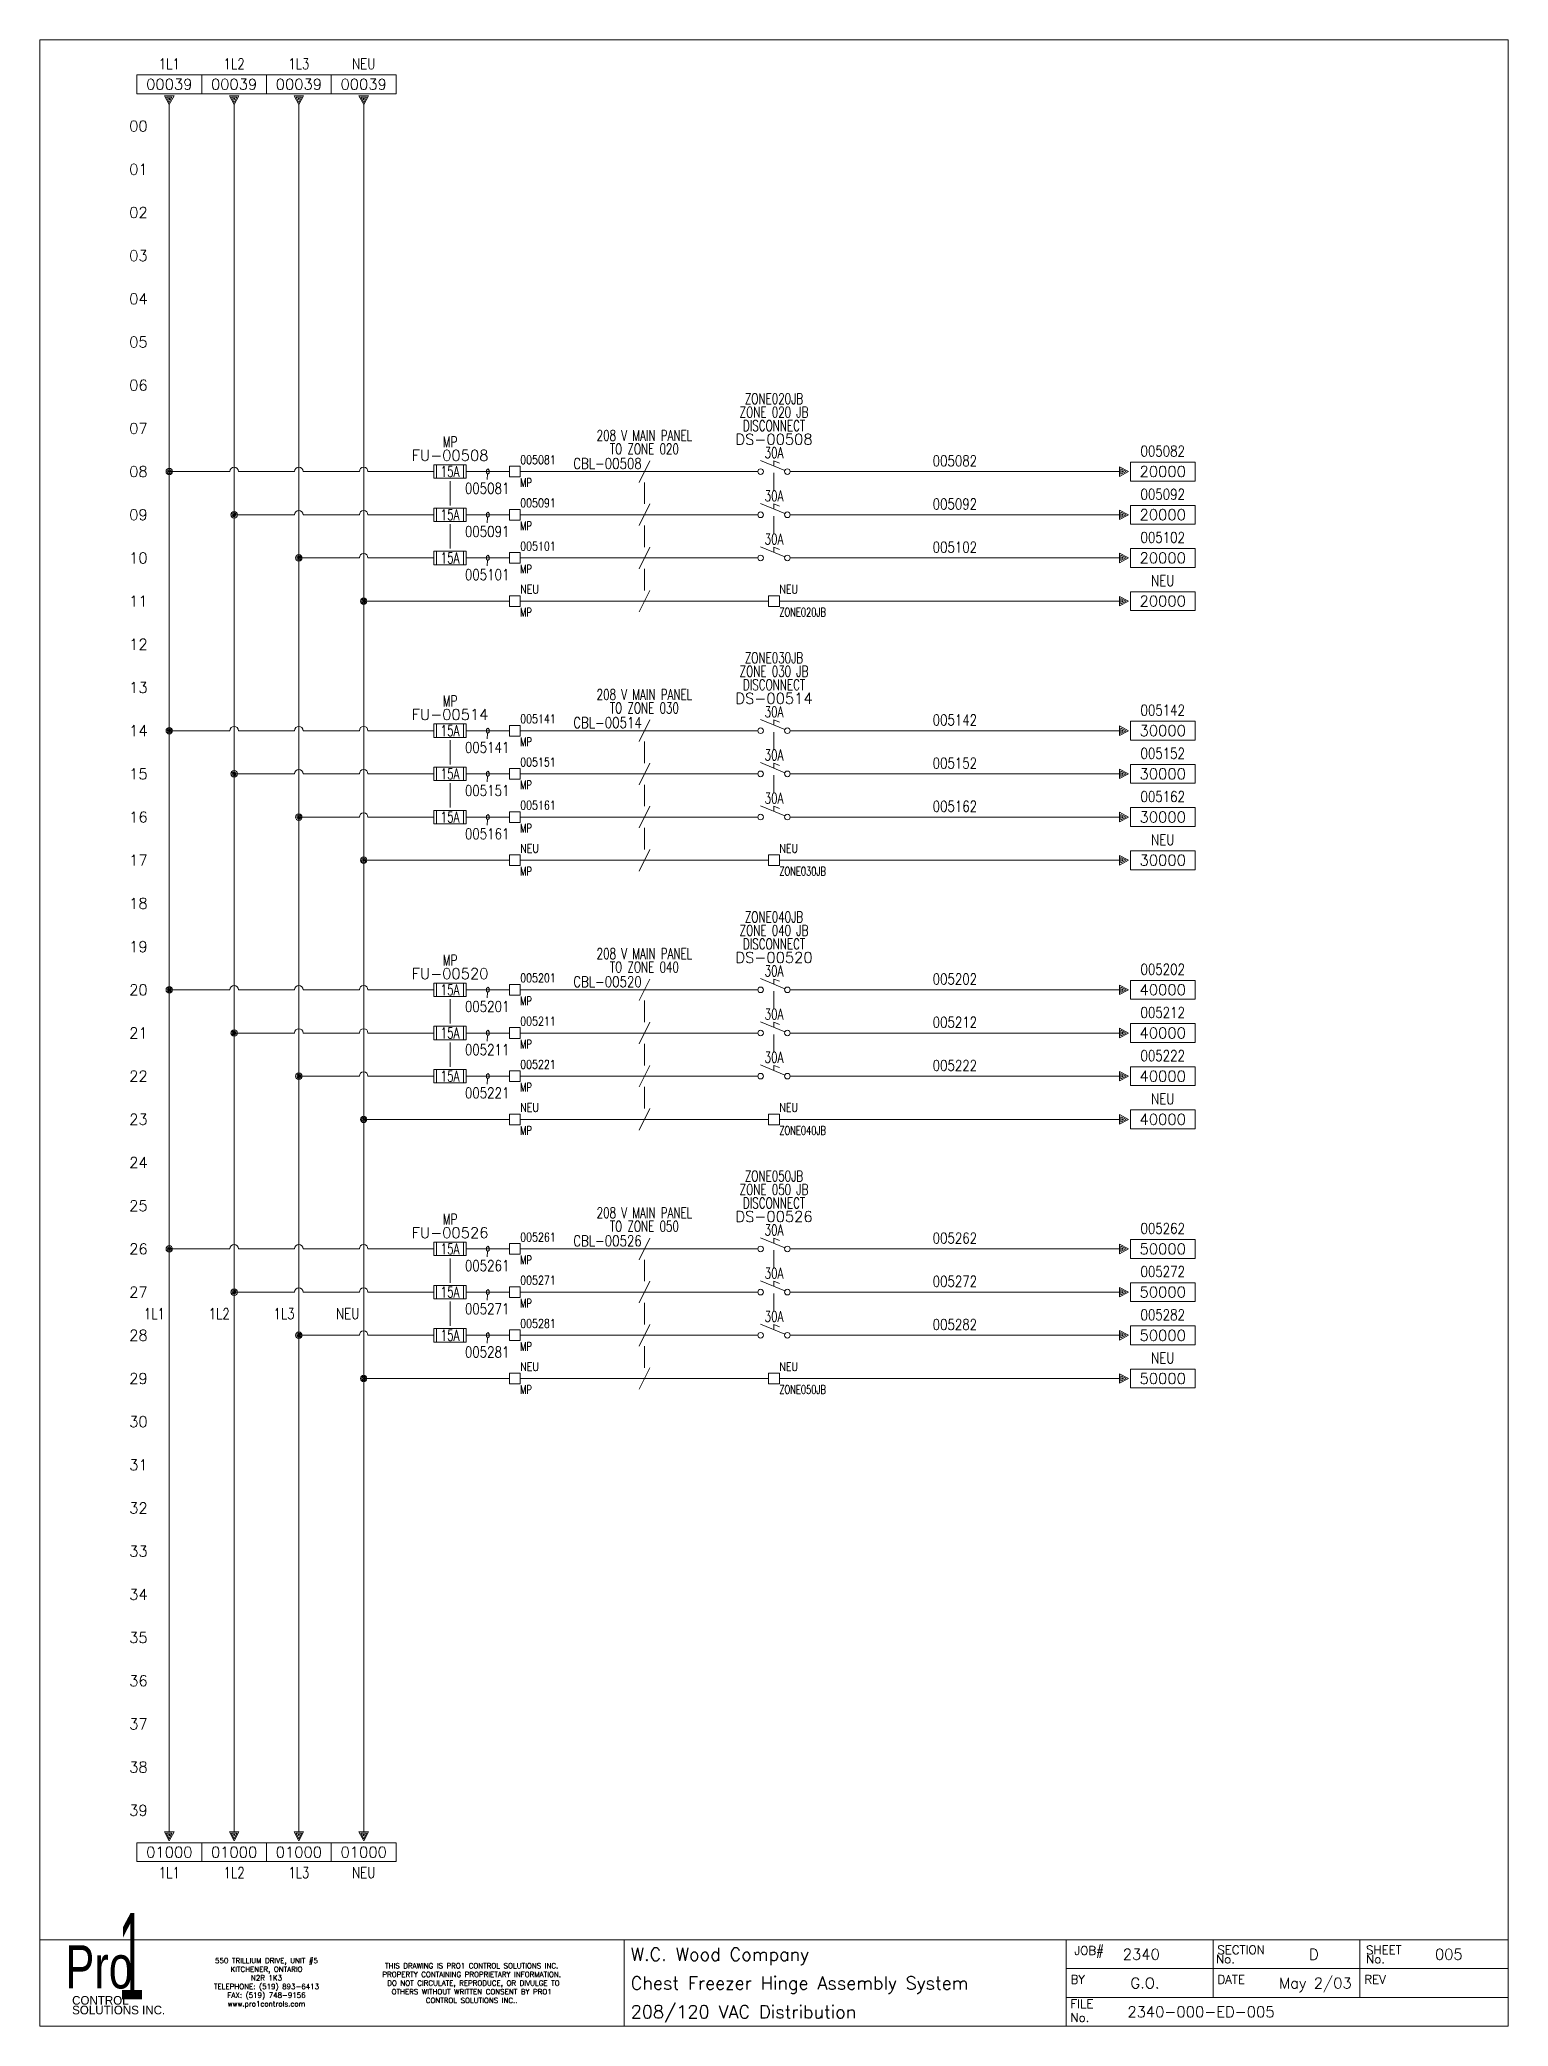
# Model space of a CAD drawing. Header units: inches. Extents: x 0 to 17, y 0 to 23.
import ezdxf
from ezdxf.enums import TextEntityAlignment as Align

# ---------------------------------------------------------------- set-up
doc = ezdxf.new("R2010")
doc.units = ezdxf.units.IN
doc.header["$MEASUREMENT"] = 0
doc.layers.get('0').update_dxf_attribs({"lineweight": 5})
for name, color, linetype, lineweight in [('BOARDER', 5, 'Continuous', 5), ('DESC', 1, 'Continuous', 5), ('LINK', 7, 'Continuous', 5), ('LOC', 252, 'Continuous', 5), ('MISC', 2, 'Continuous', 5), ('SYMS', 7, 'Continuous', 5), ('TAGS', 2, 'Continuous', 5), ('Title_Block_Info', 2, 'Continuous', 5), ('WIRENO', 1, 'Continuous', 5), ('WIRES', 7, 'Continuous', 5), ('XREF', 1, 'Continuous', 5)]:
    doc.layers.add(name, color=color, linetype=linetype, lineweight=lineweight)
doc.layers.add('WIRENO_DEST', color=1, linetype='Continuous')
doc.styles.add('SIVAN', font='sivan.TTF', dxfattribs={"height": 1})
doc.styles.add('STACCO', font='STAC222N.TTF', dxfattribs={"height": 1})
doc.styles.get("Standard").update_dxf_attribs({"font": 'romans.shx'})
doc.styles.add('WD', font='romans.shx')

msp = doc.modelspace()

# ---------------------------------------------------------------- texts
at = {"color": 2, "style": 'WD'}
for s, p in [('01', (1.25, 21.5)), ('02', (1.25, 21)), ('03', (1.25, 20.5)), ('04', (1.25, 20)), ('05', (1.25, 19.5)), ('06', (1.25, 19)), ('07', (1.25, 18.5)), ('08', (1.25, 18)), ('09', (1.25, 17.5)), ('10', (1.25, 17)), ('11', (1.25, 16.5)), ('12', (1.25, 16)), ('13', (1.25, 15.5)), ('14', (1.25, 15)), ('15', (1.25, 14.5)), ('16', (1.25, 14)), ('17', (1.25, 13.5)), ('18', (1.25, 13)), ('19', (1.25, 12.5)), ('20', (1.25, 12)), ('21', (1.25, 11.5)), ('22', (1.25, 11)), ('23', (1.25, 10.5)), ('24', (1.25, 10)), ('25', (1.25, 9.5)), ('26', (1.25, 9)), ('27', (1.25, 8.5)), ('28', (1.25, 8)), ('29', (1.25, 7.5)), ('30', (1.25, 7)), ('31', (1.25, 6.5)), ('32', (1.25, 6)), ('33', (1.25, 5.5)), ('34', (1.25, 5)), ('35', (1.25, 4.5)), ('36', (1.25, 4)), ('37', (1.25, 3.5)), ('38', (1.25, 3)), ('39', (1.25, 2.5))]:
    msp.add_text(s, height=0.125, dxfattribs=at).set_placement(p, align=Align.MIDDLE_RIGHT)

# ---------------------------------------------------------------- blocks, each defined once
blk = doc.blocks.new('WD_MLRH')
at = {"color": 2, "style": 'WD'}
blk.add_attdef('RUNGFIRST', text='', height=0.125, dxfattribs=at).set_placement((-0.25, 0), align=Align.MIDDLE_RIGHT)
at = {"style": 'WD', "flags": 1}
for tag, p in [('RUNGHORV', (-0.25, -0.127)), ('RUNGDIST', (-0.25, -0.2)), ('RUNGCNT', (-0.25, -0.237)), ('RUNGINC', (-0.25, -0.163)), ('WIRE-START', (-0.25, -0.356)), ('WIRE-GSUF', (-0.25, -0.396)), ('PH3SPACE', (-0.25, -0.437)), ('WIREMODE', (-0.25, -0.281)), ('WIREFMT', (-0.25, -0.321))]:
    blk.add_attdef(tag, text='', height=0.025, dxfattribs=at).set_placement(p, align=Align.RIGHT)
blk = doc.blocks.new('HA2D2')
for p, q in [((0.375, 0.344), (-0.375, 0.344)), ((-0.375, 0.344), (-0.375, 0.125)), ((0.375, 0.125), (0.375, 0.344)), ((-0.375, 0.125), (0.375, 0.125)), ((0.055, 0.102), (-0.055, 0.102)), ((-0.055, 0.102), (0, 0)), ((0, 0.023), (-0.031, 0.086)), ((-0.031, 0.086), (0.031, 0.086)), ((0, 0.055), (-0.008, 0.07)), ((-0.008, 0.07), (0.008, 0.07)), ((0, 0), (0.055, 0.102)), ((0.031, 0.086), (0, 0.023)), ((0.008, 0.07), (0, 0.055))]:
    blk.add_line(p, q)
at = {"style": 'WD', "width": 0.8, "flags": 8}
for tag, p in [('DESC1', (0, 0.722)), ('WIRENO', (0, 0.534))]:
    blk.add_attdef(tag, text='', height=0.125, dxfattribs=at).set_placement(p, align=Align.TOP_CENTER)
at = {"style": 'WD'}
blk.add_attdef('XREF', text='', height=0.125, dxfattribs=at).set_placement((0, 0.172), align=Align.CENTER)
at = {"style": 'WD', "flags": 1}
for tag, p in [('X8TERM01', (0, 0)), ('SIGCODE', (0.088, 0.066))]:
    blk.add_attdef(tag, p, '', height=0.01, dxfattribs=at)
blk = doc.blocks.new('HA2S4')
for p, q in [((-0.055, 0), (0.055, 0)), ((0, -0.102), (-0.055, 0)), ((0.055, 0), (0, -0.102)), ((0.375, -0.125), (-0.375, -0.125)), ((-0.375, -0.125), (-0.375, -0.344)), ((-0.031, -0.016), (0, -0.078)), ((0.031, -0.016), (-0.031, -0.016)), ((-0.008, -0.031), (0, -0.047)), ((0.008, -0.031), (-0.008, -0.031)), ((0, -0.078), (0.031, -0.016)), ((0, -0.047), (0.008, -0.031)), ((0.375, -0.344), (0.375, -0.125)), ((-0.375, -0.344), (0.375, -0.344))]:
    blk.add_line(p, q)
at = {"style": 'WD', "flags": 1}
for tag, p in [('X2TERM01', (0, 0)), ('SIGCODE', (0.088, -0.059))]:
    blk.add_attdef(tag, p, '', height=0.01, dxfattribs=at)
at = {"style": 'WD'}
blk.add_attdef('XREF', text='', height=0.125, dxfattribs=at).set_placement((0, -0.297), align=Align.CENTER)
at = {"style": 'WD', "width": 0.8, "flags": 8}
for tag, p in [('WIRENO', (0, -0.409)), ('DESC1', (0, -0.597))]:
    blk.add_attdef(tag, text='', height=0.125, dxfattribs=at).set_placement(p, align=Align.TOP_CENTER)
blk = doc.blocks.new('HFU1')
for p, q in [((-0.188, -0.078), (-0.188, 0.078)), ((-0.188, 0.078), (0.188, 0.078)), ((-0.156, 0.078), (-0.156, -0.078)), ((0.156, 0.078), (0.156, -0.078)), ((0.188, 0.078), (0.188, -0.078)), ((0.188, -0.078), (-0.188, -0.078))]:
    blk.add_line(p, q)
at = {"style": 'WD', "width": 0.7}
for tag, p in [('INST', (0, 0.451)), ('LOC', (0, 0.281))]:
    blk.add_attdef(tag, text='', height=0.125, dxfattribs=at).set_placement(p, align=Align.CENTER)
at = {"style": 'WD'}
blk.add_attdef('TAG1', text='', height=0.125, dxfattribs=at).set_placement((0, 0.125), align=Align.CENTER)
at = {"linetype": 'Continuous', "style": 'WD', "flags": 9}
for tag, p in [('ASSYCODE', (0.157, 0.251)), ('MFG', (0.156, 0.083)), ('CAT', (0.156, 0.102))]:
    blk.add_attdef(tag, text='', height=0.01, dxfattribs=at).set_placement(p, align=Align.CENTER)
at = {"style": 'WD', "width": 0.7}
blk.add_attdef('RATING1', text='', height=0.125, dxfattribs=at).set_placement((0, 0), align=Align.MIDDLE_CENTER)
at = {"style": 'WD'}
for tag, p, flags in [('X4TERM01', (-0.188, 0), 1), ('FAMILY', (0.129, 0.108), 9), ('X1TERM02', (0.188, 0), 1)]:
    blk.add_attdef(tag, p, '', height=0.01, dxfattribs=dict(at, flags=flags))
for tag, p in [('X2LINK', (0, 0.109)), ('X8LINK', (0, -0.109))]:
    blk.add_attdef(tag, p, '', height=0.01, dxfattribs=at)
at = {"linetype": 'Continuous', "style": 'WD', "flags": 8}
blk.add_attdef('TERM01', text='', height=0.125, dxfattribs=at).set_placement((-0.25, -0.031), align=Align.TOP_RIGHT)
blk.add_attdef('TERM02', text='', height=0.125, dxfattribs=at).set_placement((0.25, -0.031), align=Align.TOP_LEFT)
blk = doc.blocks.new('HFU2')
for p, q in [((-0.188, -0.078), (-0.188, 0.078)), ((-0.188, 0.078), (0.188, 0.078)), ((-0.156, 0.078), (-0.156, -0.078)), ((0.156, 0.078), (0.156, -0.078)), ((0.188, 0.078), (0.188, -0.078)), ((0.188, -0.078), (-0.188, -0.078))]:
    blk.add_line(p, q)
at = {"style": 'WD', "width": 0.7}
for tag, p in [('INST', (0, 0.451)), ('LOC', (0, 0.281))]:
    blk.add_attdef(tag, text='', height=0.125, dxfattribs=at).set_placement(p, align=Align.CENTER)
at = {"style": 'WD'}
blk.add_attdef('TAG2', text='', height=0.125, dxfattribs=at).set_placement((0, 0.125), align=Align.CENTER)
at = {"linetype": 'Continuous', "style": 'WD', "flags": 9}
for tag, p in [('FAMILY', (0.157, 0.251)), ('ASSYCODE', (0.188, 0.235)), ('MFG', (0.156, 0.083)), ('CAT', (0.156, 0.102))]:
    blk.add_attdef(tag, text='', height=0.01, dxfattribs=at).set_placement(p, align=Align.CENTER)
at = {"style": 'WD', "width": 0.7}
blk.add_attdef('RATING1', text='', height=0.125, dxfattribs=at).set_placement((0, 0), align=Align.MIDDLE_CENTER)
at = {"style": 'WD', "flags": 1}
for tag, p in [('X4TERM01', (-0.188, 0)), ('X1TERM02', (0.188, 0))]:
    blk.add_attdef(tag, p, '', height=0.01, dxfattribs=at)
at = {"style": 'WD'}
for tag, p in [('X2LINK', (0, 0.109)), ('X8LINK', (0, -0.109))]:
    blk.add_attdef(tag, p, '', height=0.01, dxfattribs=at)
at = {"linetype": 'Continuous', "style": 'WD', "flags": 8}
blk.add_attdef('TERM01', text='', height=0.125, dxfattribs=at).set_placement((-0.25, -0.031), align=Align.TOP_RIGHT)
blk.add_attdef('TERM02', text='', height=0.125, dxfattribs=at).set_placement((0.25, -0.031), align=Align.TOP_LEFT)
blk = doc.blocks.new('WDDOT')
for radius in [0.0375, 0.0234, 0.0116]:
    blk.add_circle((0, 0), radius)
blk = doc.blocks.new('HW01')
for p, q in [((0.062, 0.125), (-0.062, -0.125)), ((0.031, 0), (-0.031, 0))]:
    blk.add_line(p, q)
at = {"style": 'WD', "width": 0.7, "flags": 1}
for tag, p in [('INST', (0, 0.357)), ('LOC', (0, 0.188)), ('XREF', (0, -0.3)), ('DESC1', (0, -0.456)), ('DESC2', (0, -0.613))]:
    blk.add_attdef(tag, text='', height=0.125, dxfattribs=at).set_placement(p, align=Align.CENTER)
at = {"style": 'WD', "width": 0.8}
blk.add_attdef('TAG1', text='', height=0.125, dxfattribs=at).set_placement((-0.031, 0.031), align=Align.RIGHT)
at = {"style": 'WD', "flags": 1}
for tag, p in [('X4TERM01', (-0.031, 0)), ('X1TERM01', (0.031, 0))]:
    blk.add_attdef(tag, p, '', height=0.01, dxfattribs=at)
at = {"linetype": 'Continuous', "style": 'WD', "flags": 9}
blk.add_attdef('ASSYCODE', text='', height=0.01, dxfattribs=at).set_placement((0.029, 0.042), align=Align.CENTER)
at = {"style": 'WD'}
for tag, p in [('X2LINK', (0, 0.125)), ('X8LINK', (0, -0.125))]:
    blk.add_attdef(tag, p, '', height=0.01, dxfattribs=at)
at = {"style": 'WD', "flags": 9}
blk.add_attdef('FAMILY', text='', height=0.01, dxfattribs=at).set_placement((0.023, 0.118), align=Align.CENTER)
at = {"style": 'WD', "width": 0.8}
blk.add_attdef('RATING1', (0.094, 0.031), '', height=0.125, dxfattribs=at)
at = {"style": 'WD', "width": 0.8, "flags": 1}
blk.add_attdef('MFG', text='', height=0.0938, dxfattribs=at).set_placement((-0.125, -0.031), align=Align.TOP_RIGHT)
blk.add_attdef('CAT', text='', height=0.0938, dxfattribs=at).set_placement((0.031, -0.031), align=Align.TOP_LEFT)
blk = doc.blocks.new('HW02')
for p, q in [((0.062, 0.125), (-0.062, -0.125)), ((0.031, 0), (-0.031, 0))]:
    blk.add_line(p, q)
at = {"style": 'WD', "width": 0.7, "flags": 1}
for tag, p in [('INST', (0, 0.357)), ('LOC', (0, 0.188)), ('XREF', (0, -0.3)), ('DESC1', (0, -0.456)), ('DESC2', (0, -0.613))]:
    blk.add_attdef(tag, text='', height=0.125, dxfattribs=at).set_placement(p, align=Align.CENTER)
at = {"style": 'WD', "width": 0.8}
blk.add_attdef('TAG2', text='', height=0.125, dxfattribs=at).set_placement((-0.031, 0.031), align=Align.RIGHT)
at = {"style": 'WD', "flags": 1}
for tag, p in [('X4TERM01', (-0.031, 0)), ('X1TERM01', (0.031, 0))]:
    blk.add_attdef(tag, p, '', height=0.01, dxfattribs=at)
at = {"style": 'WD'}
for tag, p in [('X2LINK', (0, 0.125)), ('X8LINK', (0, -0.125))]:
    blk.add_attdef(tag, p, '', height=0.01, dxfattribs=at)
at = {"style": 'WD', "flags": 9}
blk.add_attdef('FAMILY', text='', height=0.01, dxfattribs=at).set_placement((0.023, 0.118), align=Align.CENTER)
at = {"style": 'WD', "width": 0.8}
blk.add_attdef('RATING1', (0.094, 0.031), '', height=0.125, dxfattribs=at)
blk = doc.blocks.new('HDS11')
for p, q in [((0.126, 0.013), (-0.156, 0.13)), ((0, 0.065), (0, 0.125)), ((0.062, 0.099), (0, 0.125))]:
    blk.add_line(p, q)
for centre in [(-0.155, 0), (0.155, 0)]:
    blk.add_circle(centre, 0.0322)
at = {"style": 'WD', "width": 0.7}
for tag, p in [('INST', (0, 0.951)), ('DESC1', (0, 0.625)), ('LOC', (0, 0.781)), ('DESC2', (0, 0.469)), ('RATING1', (0, 0.156)), ('XREF', (0, -0.236))]:
    blk.add_attdef(tag, text='', height=0.125, dxfattribs=at).set_placement(p, align=Align.CENTER)
at = {"style": 'WD'}
blk.add_attdef('TAG1', text='', height=0.125, dxfattribs=at).set_placement((0, 0.312), align=Align.CENTER)
for tag, p in [('X2LINK', (0, 0.438)), ('X8LINK', (0, -0.016))]:
    blk.add_attdef(tag, p, '', height=0.01, dxfattribs=at)
for tag, p, flags in [('X4TERM01', (-0.188, 0), 1), ('X1TERM02', (0.188, 0), 1), ('FAMILY', (0.206, 0.131), 9)]:
    blk.add_attdef(tag, p, '', height=0.01, dxfattribs=dict(at, flags=flags))
at = {"linetype": 'Continuous', "style": 'WD', "flags": 9}
for tag, p in [('ASSYCODE', (0.219, 0.062)), ('MFG', (0.228, 0.089)), ('CAT', (0.23, 0.108))]:
    blk.add_attdef(tag, text='', height=0.01, dxfattribs=at).set_placement(p, align=Align.CENTER)
at = {"linetype": 'Continuous', "style": 'WD', "flags": 8}
blk.add_attdef('TERM01', text='', height=0.125, dxfattribs=at).set_placement((-0.25, -0.031), align=Align.TOP_RIGHT)
blk.add_attdef('TERM02', text='', height=0.125, dxfattribs=at).set_placement((0.25, -0.031), align=Align.TOP_LEFT)
blk = doc.blocks.new('HDS21')
for p, q in [((0.126, 0.013), (-0.156, 0.13)), ((0, 0.065), (0, 0.125)), ((0.062, 0.099), (0, 0.125))]:
    blk.add_line(p, q)
for centre in [(-0.155, 0), (0.155, 0)]:
    blk.add_circle(centre, 0.0322)
at = {"style": 'WD', "width": 0.7}
for tag, p in [('INST', (0, 0.951)), ('DESC1', (0, 0.625)), ('LOC', (0, 0.781)), ('DESC2', (0, 0.469)), ('RATING1', (0, 0.156)), ('XREF', (0, -0.236))]:
    blk.add_attdef(tag, text='', height=0.125, dxfattribs=at).set_placement(p, align=Align.CENTER)
at = {"style": 'WD'}
blk.add_attdef('TAG2', text='', height=0.125, dxfattribs=at).set_placement((0, 0.312), align=Align.CENTER)
for tag, p in [('X2LINK', (0, 0.281)), ('X8LINK', (0, -0.016))]:
    blk.add_attdef(tag, p, '', height=0.01, dxfattribs=at)
for tag, p, flags in [('X4TERM01', (-0.188, 0), 1), ('X1TERM02', (0.188, 0), 1), ('FAMILY', (0.206, 0.131), 9)]:
    blk.add_attdef(tag, p, '', height=0.01, dxfattribs=dict(at, flags=flags))
at = {"linetype": 'Continuous', "style": 'WD', "flags": 8}
blk.add_attdef('TERM01', text='', height=0.125, dxfattribs=at).set_placement((-0.25, -0.031), align=Align.TOP_RIGHT)
blk.add_attdef('TERM02', text='', height=0.125, dxfattribs=at).set_placement((0.25, -0.031), align=Align.TOP_LEFT)
blk = doc.blocks.new('HA2S1')
for p, q in [((0, -0.055), (0, 0.055)), ((0, 0.055), (0.102, 0)), ((0.102, 0), (0, -0.055)), ((0.078, 0), (0.016, 0.031)), ((0.016, 0.031), (0.016, -0.031)), ((0.016, -0.031), (0.078, 0)), ((0.047, 0), (0.031, 0.008)), ((0.031, 0.008), (0.031, -0.008)), ((0.031, -0.008), (0.047, 0)), ((0.125, 0.109), (0.125, -0.109)), ((0.875, 0.109), (0.125, 0.109)), ((0.875, -0.109), (0.875, 0.109)), ((0.125, -0.109), (0.875, -0.109))]:
    blk.add_line(p, q)
at = {"style": 'WD', "width": 0.8, "flags": 8}
for tag, p in [('WIRENO', (0.5, 0.3)), ('DESC1', (0.5, -0.169))]:
    blk.add_attdef(tag, text='', height=0.125, dxfattribs=at).set_placement(p, align=Align.TOP_CENTER)
at = {"style": 'WD', "flags": 1}
for tag, p in [('X4TERM01', (0, 0)), ('SIGCODE', (0.026, 0.066))]:
    blk.add_attdef(tag, p, '', height=0.01, dxfattribs=at)
at = {"style": 'WD'}
blk.add_attdef('XREF', text='', height=0.125, dxfattribs=at).set_placement((0.5, -0.063), align=Align.CENTER)
blk = doc.blocks.new('HT0W01')
for p, q in [((-0.062, 0.062), (0.062, 0.062)), ((-0.062, -0.062), (-0.062, 0.062)), ((0.062, 0.062), (0.062, -0.062)), ((0.062, -0.062), (-0.062, -0.062))]:
    blk.add_line(p, q)
at = {"style": 'WD', "width": 0.7}
for tag, p in [('INST', (0.062, 0.214)), ('LOC', (0.062, -0.178))]:
    blk.add_attdef(tag, p, '', height=0.1, dxfattribs=at)
at = {"style": 'WD', "flags": 1}
for tag, p, height in [('X4TERM01', (-0.062, 0), 0.01), ('X4TERMDESC01', (-0.055, -0.023), 0.025), ('X2TERMDESC01', (-0.006, 0.029), 0.025), ('X2TERM01', (0, 0.062), 0.01), ('X1TERMDESC01', (0.039, 0.007), 0.025), ('X1TERM01', (0.062, 0), 0.01), ('X8TERM01', (0, -0.062), 0.01), ('X8TERMDESC01', (0, -0.054), 0.025)]:
    blk.add_attdef(tag, p, '', height=height, dxfattribs=at)
at = {"linetype": 'Continuous', "style": 'WD'}
for tag, p, width, flags in [('WIRENO', (0.062, 0.087), 0.8, 8), ('TAGSTRIP', (0.05, -0.297), 0.9, 8), ('CAT', (0.213, -0.406), 0.8, 1)]:
    blk.add_attdef(tag, p, '', height=0.1, dxfattribs=dict(at, width=width, flags=flags))
at = {"linetype": 'Continuous', "style": 'WD', "width": 0.8, "flags": 1}
blk.add_attdef('MFG', text='', height=0.1, dxfattribs=at).set_placement((0.088, -0.406), align=Align.RIGHT)
at = {"style": 'WD', "width": 0.7, "flags": 1}
blk.add_attdef('ASSYCODE', (0.062, -0.281), '', height=0.01, dxfattribs=at)
blk = doc.blocks.new('WD_WNV')
at = {"linetype": 'Continuous', "style": 'WD', "width": 0.8}
blk.add_attdef('WIRENO', text='', height=0.125, dxfattribs=at).set_placement((-0.05, 0), align=Align.MIDDLE_RIGHT)
blk = doc.blocks.new('WD_WNH')
at = {"linetype": 'Continuous', "style": 'WD', "width": 0.8}
blk.add_attdef('WIRENO', text='', height=0.125, dxfattribs=at).set_placement((0, 0.0625), align=Align.CENTER)
blk = doc.blocks.new('TB_P')
at = {"color": 5}
blk.add_line((6.764, 0), (6.764, 1), dxfattribs=at)
at = {"color": 5, "linetype": 'Continuous'}
blk.add_line((15.283, 1), (15.283, 0.667), dxfattribs=at)
blk.add_lwpolyline([(0, 0), (17, 0), (17, 23), (0, 23)], close=True, dxfattribs=at)
at = {"layer": 'BOARDER', "linetype": 'Continuous'}
for p, q in [((0, 1), (17, 1)), ((0, 1), (0, 0)), ((11.882, 1), (11.882, 0.667)), ((11.882, 1), (11.882, 0)), ((11.882, 1), (11.882, 0)), ((11.882, 1), (11.882, 0)), ((13.583, 1), (13.583, 0.667)), ((11.882, 0.667), (17, 0.667)), ((13.583, 0.667), (13.583, 0.333)), ((15.283, 0.667), (15.283, 0.333)), ((11.882, 0.333), (17, 0.333))]:
    blk.add_line(p, q, dxfattribs=at)
at = {"color": 5, "char_height": 0.06, "attachment_point": 5, "style": 'WD'}
for s, insert, width in [('550 TRILLIUM DRIVE, UNIT #5\\PKITCHENER, ONTARIO\\PN2R 1K3\\PTELEPHONE: (519) 893-6413\\PFAX: (519) 748-9156\\Pwww.pro1controls.com', (2.625, 0.5), 1.804), ('THIS DRAWING IS PRO1 CONTROL SOLUTIONS INC. PROPERTY CONTAINING PROPRIETARY INFORMATION.  DO NOT CIRCULATE, REPRODUCE, OR DIVULGE TO OTHERS WITHOUT WRITTEN CONSENT BY PRO1 CONTROL SOLUTIONS INC..', (5, 0.5), 2.264)]:
    blk.add_mtext(s, dxfattribs=dict(at, insert=insert, width=width))
at = {"color": 2, "linetype": 'Continuous', "style": 'WD', "flags": 1}
for tag, p in [('REV1_NO', (1.734, 3.29)), ('REV1_BY', (7.303, 3.29)), ('REV1_DATE', (9.562, 3.29)), ('REV2_NO', (1.734, 3.04)), ('REV2_BY', (7.303, 3.04)), ('REV2_DATE', (9.562, 3.04)), ('REV3_NO', (1.734, 2.79)), ('REV3_BY', (7.303, 2.79)), ('REV3_DATE', (9.562, 2.79)), ('REV4_NO', (1.734, 2.54)), ('REV4_BY', (7.303, 2.54)), ('REV4_DATE', (9.562, 2.54)), ('REV5_NO', (1.734, 2.29)), ('REV5_BY', (7.303, 2.29)), ('REV5_DATE', (9.562, 2.29)), ('REV6_NO', (1.734, 2.04)), ('REV6_BY', (7.303, 2.04)), ('REV6_DATE', (9.562, 2.04)), ('REV7_NO', (1.734, 1.79)), ('REV7_BY', (7.303, 1.79)), ('REV7_DATE', (9.562, 1.79)), ('REV8_NO', (1.734, 1.54)), ('REV8_BY', (7.303, 1.54)), ('REV8_DATE', (9.562, 1.54)), ('REV9_NO', (1.734, 1.29)), ('REV9_BY', (7.303, 1.29)), ('REV9_DATE', (9.562, 1.29))]:
    blk.add_attdef(tag, text='', height=0.15, dxfattribs=at).set_placement(p, align=Align.MIDDLE_CENTER)
for tag, p in [('REV1_CHANGE', (2.292, 3.29)), ('REV2_CHANGE', (2.292, 3.04)), ('REV3_CHANGE', (2.292, 2.79)), ('REV4_CHANGE', (2.292, 2.54)), ('REV5_CHANGE', (2.292, 2.29)), ('REV6_CHANGE', (2.292, 2.04)), ('REV7_CHANGE', (2.292, 1.79)), ('REV8_CHANGE', (2.292, 1.54)), ('REV9_CHANGE', (2.292, 1.29))]:
    blk.add_attdef(tag, text='', height=0.15, dxfattribs=at).set_placement(p, align=Align.MIDDLE_LEFT)
at = {"layer": 'BOARDER', "lineweight": 0}
for s, height, style, width, p in [('1', 1, 'SIVAN', 0.4, (1.062, 0.812)), ('Pro', 0.5, 'STACCO', 0.75, (0.688, 0.688))]:
    blk.add_text(s, height=height, dxfattribs=dict(at, style=style, width=width)).set_placement(p, align=Align.MIDDLE_CENTER)
at = {"layer": 'BOARDER', "linetype": 'Continuous', "style": 'WD'}
for s, p in [('JOB#', (11.976, 0.827)), ('SECTION', (13.633, 0.835)), ('SHEET', (15.354, 0.834)), ('No.', (13.617, 0.729)), ('No.', (15.354, 0.729)), ('BY', (11.933, 0.493)), ('DATE', (13.634, 0.493)), ('REV', (15.334, 0.493)), ('FILE', (11.932, 0.21)), ('No.', (11.932, 0.052))]:
    blk.add_text(s, height=0.1, dxfattribs=at).set_placement(p)
at = {"layer": 'BOARDER', "lineweight": 0, "style": 'STACCO'}
for s, p in [('SOLUTIONS INC.', (0.375, 0.188)), ('CONTROL', (0.375, 0.3))]:
    blk.add_text(s, height=0.1, dxfattribs=at).set_placement(p, align=Align.MIDDLE_LEFT)
at = {"layer": 'Title_Block_Info', "ltscale": 0.1}
for tag, p in [('CUSTOMER', (6.842, 0.833)), ('JOB DESCRIPTION LINE', (6.842, 0.5)), ('DRAWING DESCRIPTION', (6.842, 0.167))]:
    blk.add_attdef(tag, text='', height=0.15, dxfattribs=at).set_placement(p, align=Align.MIDDLE_LEFT)
at = {"layer": 'Title_Block_Info', "ltscale": 0.1, "style": 'WD'}
for tag, p in [('JOB #', (12.752, 0.833)), ('SEC. NO.', (14.75, 0.833)), ('SHT. NO.', (16.312, 0.833)), ('NAME', (12.795, 0.5)), ('REV', (16.194, 0.5))]:
    blk.add_attdef(tag, text='', height=0.125, dxfattribs=at).set_placement(p, align=Align.MIDDLE_CENTER)
blk.add_attdef('DATE', text='', height=0.125, dxfattribs=at).set_placement((15.188, 0.5), align=Align.MIDDLE_RIGHT)
blk.add_attdef('FILE NUMBER', text='', height=0.125, dxfattribs=at).set_placement((12.591, 0.167), align=Align.MIDDLE_LEFT)

# ---------------------------------------------------------------- linework, layer by layer
at = {"layer": 'LINK'}
for points in [[(8.5, 17.984), (8.5, 17.781)], [(4.75, 17.891), (4.75, 17.609)], [(7, 17.875), (7, 17.625)], [(8.5, 17.484), (8.5, 17.281)], [(4.75, 17.391), (4.75, 17.109)], [(7, 17.375), (7, 17.125)], [(7, 16.875), (7, 16.625)], [(8.5, 14.984), (8.5, 14.781)], [(4.75, 14.891), (4.75, 14.609)], [(7, 14.875), (7, 14.625)], [(4.75, 14.391), (4.75, 14.109)], [(7, 14.375), (7, 14.125)], [(8.5, 14.484), (8.5, 14.281)], [(7, 13.875), (7, 13.625)], [(8.5, 11.984), (8.5, 11.781)], [(4.75, 11.891), (4.75, 11.609)], [(7, 11.875), (7, 11.625)], [(4.75, 11.391), (4.75, 11.109)], [(7, 11.375), (7, 11.125)], [(8.5, 11.484), (8.5, 11.281)], [(7, 10.875), (7, 10.625)], [(8.5, 8.984), (8.5, 8.781)], [(4.75, 8.891), (4.75, 8.609)], [(7, 8.875), (7, 8.625)], [(4.75, 8.391), (4.75, 8.109)], [(7, 8.375), (7, 8.125)], [(8.5, 8.484), (8.5, 8.281)], [(7, 7.875), (7, 7.625)]]:
    msp.add_lwpolyline(points, dxfattribs=at)
at = {"layer": 'WIRENO'}
for points in [[(5.181, 17.907), (5.185, 17.969), (5.202, 17.983), (5.204, 18.014), (5.19, 18.031), (5.173, 18.016), (5.171, 17.985), (5.178, 17.977)], [(5.181, 17.407), (5.185, 17.469), (5.202, 17.483), (5.204, 17.514), (5.19, 17.531), (5.173, 17.516), (5.171, 17.485), (5.178, 17.477)], [(5.181, 16.907), (5.185, 16.969), (5.202, 16.983), (5.204, 17.014), (5.19, 17.031), (5.173, 17.016), (5.171, 16.985), (5.178, 16.977)], [(5.181, 14.907), (5.185, 14.969), (5.202, 14.983), (5.204, 15.014), (5.19, 15.031), (5.173, 15.016), (5.171, 14.985), (5.178, 14.977)], [(5.181, 14.407), (5.185, 14.469), (5.202, 14.483), (5.204, 14.514), (5.19, 14.531), (5.173, 14.516), (5.171, 14.485), (5.178, 14.477)], [(5.181, 13.907), (5.185, 13.969), (5.202, 13.983), (5.204, 14.014), (5.19, 14.031), (5.173, 14.016), (5.171, 13.985), (5.178, 13.977)], [(5.181, 11.907), (5.185, 11.969), (5.202, 11.983), (5.204, 12.014), (5.19, 12.031), (5.173, 12.016), (5.171, 11.985), (5.178, 11.977)], [(5.181, 11.407), (5.185, 11.469), (5.202, 11.483), (5.204, 11.514), (5.19, 11.531), (5.173, 11.516), (5.171, 11.485), (5.178, 11.477)], [(5.181, 10.907), (5.185, 10.969), (5.202, 10.983), (5.204, 11.014), (5.19, 11.031), (5.173, 11.016), (5.171, 10.985), (5.178, 10.977)], [(5.181, 8.907), (5.185, 8.969), (5.202, 8.983), (5.204, 9.014), (5.19, 9.031), (5.173, 9.016), (5.171, 8.985), (5.178, 8.977)], [(5.181, 8.407), (5.185, 8.469), (5.202, 8.483), (5.204, 8.514), (5.19, 8.531), (5.173, 8.516), (5.171, 8.485), (5.178, 8.477)], [(5.181, 7.907), (5.185, 7.969), (5.202, 7.983), (5.204, 8.014), (5.19, 8.031), (5.173, 8.016), (5.171, 7.985), (5.178, 7.977)]]:
    msp.add_lwpolyline(points, dxfattribs=at)
at = {"layer": 'WIRES'}
for p, q in [((1.5, 22.25), (1.5, 2.25)), ((2.25, 22.25), (2.25, 2.25)), ((3, 22.25), (3, 2.25)), ((3.75, 22.25), (3.75, 2.25)), ((1.5, 18), (2.2, 18)), ((2.3, 18), (2.95, 18)), ((3.05, 18), (3.7, 18)), ((3.8, 18), (4.563, 18)), ((4.938, 18), (5.438, 18)), ((5.562, 18), (6.969, 18)), ((7.031, 18), (8.312, 18)), ((8.688, 18), (12.5, 18)), ((2.25, 17.5), (2.95, 17.5)), ((3.05, 17.5), (3.7, 17.5)), ((3.8, 17.5), (4.563, 17.5)), ((4.938, 17.5), (5.438, 17.5)), ((5.562, 17.5), (6.969, 17.5)), ((7.031, 17.5), (8.312, 17.5)), ((8.688, 17.5), (12.5, 17.5)), ((3, 17), (3.7, 17)), ((3.8, 17), (4.563, 17)), ((4.938, 17), (5.438, 17)), ((5.562, 17), (6.969, 17)), ((7.031, 17), (8.312, 17)), ((8.688, 17), (12.5, 17)), ((3.75, 16.5), (5.438, 16.5)), ((5.562, 16.5), (6.969, 16.5)), ((7.031, 16.5), (8.438, 16.5)), ((8.562, 16.5), (12.5, 16.5)), ((1.5, 15), (2.2, 15)), ((2.3, 15), (2.95, 15)), ((3.05, 15), (3.7, 15)), ((3.8, 15), (4.563, 15)), ((4.938, 15), (5.438, 15)), ((5.562, 15), (6.969, 15)), ((7.031, 15), (8.312, 15)), ((8.688, 15), (12.5, 15)), ((2.25, 14.5), (2.95, 14.5)), ((3.05, 14.5), (3.7, 14.5)), ((3.8, 14.5), (4.563, 14.5)), ((4.938, 14.5), (5.438, 14.5)), ((5.562, 14.5), (6.969, 14.5)), ((7.031, 14.5), (8.312, 14.5)), ((8.688, 14.5), (12.5, 14.5)), ((3, 14), (3.7, 14)), ((3.8, 14), (4.563, 14)), ((4.938, 14), (5.438, 14)), ((5.562, 14), (6.969, 14)), ((7.031, 14), (8.312, 14)), ((8.688, 14), (12.5, 14)), ((3.75, 13.5), (5.438, 13.5)), ((5.562, 13.5), (6.969, 13.5)), ((7.031, 13.5), (8.438, 13.5)), ((8.562, 13.5), (12.5, 13.5)), ((1.5, 12), (2.2, 12)), ((2.3, 12), (2.95, 12)), ((3.05, 12), (3.7, 12)), ((3.8, 12), (4.563, 12)), ((4.938, 12), (5.438, 12)), ((5.562, 12), (6.969, 12)), ((7.031, 12), (8.312, 12)), ((8.688, 12), (12.5, 12)), ((2.25, 11.5), (2.95, 11.5)), ((3.05, 11.5), (3.7, 11.5)), ((3.8, 11.5), (4.563, 11.5)), ((4.938, 11.5), (5.438, 11.5)), ((5.562, 11.5), (6.969, 11.5)), ((7.031, 11.5), (8.312, 11.5)), ((8.688, 11.5), (12.5, 11.5)), ((3, 11), (3.7, 11)), ((3.8, 11), (4.563, 11)), ((4.938, 11), (5.438, 11)), ((5.562, 11), (6.969, 11)), ((7.031, 11), (8.312, 11)), ((8.688, 11), (12.5, 11)), ((3.75, 10.5), (5.438, 10.5)), ((5.562, 10.5), (6.969, 10.5)), ((7.031, 10.5), (8.438, 10.5)), ((8.562, 10.5), (12.5, 10.5)), ((1.5, 9), (2.2, 9)), ((2.3, 9), (2.95, 9)), ((3.05, 9), (3.7, 9)), ((3.8, 9), (4.563, 9)), ((4.938, 9), (5.438, 9)), ((5.562, 9), (6.969, 9)), ((7.031, 9), (8.312, 9)), ((8.688, 9), (12.5, 9)), ((2.25, 8.5), (2.95, 8.5)), ((3.05, 8.5), (3.7, 8.5)), ((3.8, 8.5), (4.563, 8.5)), ((4.938, 8.5), (5.438, 8.5)), ((5.562, 8.5), (6.969, 8.5)), ((7.031, 8.5), (8.312, 8.5)), ((8.688, 8.5), (12.5, 8.5)), ((3, 8), (3.7, 8)), ((3.8, 8), (4.563, 8)), ((4.938, 8), (5.438, 8)), ((5.562, 8), (6.969, 8)), ((7.031, 8), (8.312, 8)), ((8.688, 8), (12.5, 8)), ((3.75, 7.5), (5.438, 7.5)), ((5.562, 7.5), (6.969, 7.5)), ((7.031, 7.5), (8.438, 7.5)), ((8.562, 7.5), (12.5, 7.5))]:
    msp.add_line(p, q, dxfattribs=at)
for centre in [(2.25, 18), (3, 18), (3.75, 18), (3, 17.5), (3.75, 17.5), (3.75, 17), (2.25, 15), (3, 15), (3.75, 15), (3, 14.5), (3.75, 14.5), (3.75, 14), (2.25, 12), (3, 12), (3.75, 12), (3, 11.5), (3.75, 11.5), (3.75, 11), (2.25, 9), (3, 9), (3.75, 9), (3, 8.5), (3.75, 8.5), (3.75, 8)]:
    msp.add_arc(centre, 0.05, 0, 180, dxfattribs=at)

# ---------------------------------------------------------------- block references
ref = msp.add_blockref('TB_P', (0, 0))
ref.add_attrib('CUSTOMER', 'W.C. Wood Company', dxfattribs={"layer": 'MISC', "ltscale": 0.1, "height": 0.15}).set_placement((6.842, 0.833), align=Align.MIDDLE_LEFT)
ref.add_attrib('JOB DESCRIPTION LINE', 'Chest Freezer Hinge Assembly System', dxfattribs={"layer": 'MISC', "ltscale": 0.1, "height": 0.15}).set_placement((6.842, 0.5), align=Align.MIDDLE_LEFT)
ref.add_attrib('DRAWING DESCRIPTION', '208/120 VAC Distribution', dxfattribs={"layer": 'MISC', "ltscale": 0.1, "height": 0.15}).set_placement((6.842, 0.167), align=Align.MIDDLE_LEFT)
ref.add_attrib('JOB #', '2340', dxfattribs={"layer": 'MISC', "ltscale": 0.1, "height": 0.125, "style": 'WD'}).set_placement((12.752, 0.833), align=Align.MIDDLE_CENTER)
ref.add_attrib('SEC. NO.', 'D', dxfattribs={"layer": 'MISC', "ltscale": 0.1, "height": 0.125, "style": 'WD'}).set_placement((14.75, 0.833), align=Align.MIDDLE_CENTER)
ref.add_attrib('SHT. NO.', '005', dxfattribs={"layer": 'MISC', "ltscale": 0.1, "height": 0.125, "style": 'WD'}).set_placement((16.312, 0.833), align=Align.MIDDLE_CENTER)
ref.add_attrib('FILE NUMBER', '2340-000-ED-005', dxfattribs={"layer": 'MISC', "ltscale": 0.1, "height": 0.125, "style": 'WD'}).set_placement((12.591, 0.167), align=Align.MIDDLE_LEFT)
ref.add_attrib('NAME', 'G.O.', dxfattribs={"layer": 'MISC', "ltscale": 0.1, "height": 0.125, "style": 'WD'}).set_placement((12.795, 0.5), align=Align.MIDDLE_CENTER)
ref.add_attrib('DATE', 'May 2/03', dxfattribs={"layer": 'MISC', "ltscale": 0.1, "height": 0.125, "style": 'WD'}).set_placement((15.188, 0.5), align=Align.MIDDLE_RIGHT)
msp.add_blockref('WD_MLRH', (1.5, 22)).add_auto_attribs({'RUNGFIRST': '00'})
at = {"layer": 'SYMS'}
ref = msp.add_blockref('HA2D2', (1.5, 22.25), dxfattribs=at)
ref.add_attrib('XREF', '00039', dxfattribs={"layer": 'XREF', "height": 0.125, "style": 'WD'}).set_placement((1.5, 22.422), align=Align.CENTER)
ref.add_attrib('WIRENO', '1L1', dxfattribs={"layer": 'WIRENO_DEST', "height": 0.125, "style": 'WD', "width": 0.8, "flags": 8}).set_placement((1.5, 22.784), align=Align.TOP_CENTER)
ref = msp.add_blockref('HA2D2', (2.25, 22.25), dxfattribs=at)
ref.add_attrib('XREF', '00039', dxfattribs={"layer": 'XREF', "height": 0.125, "style": 'WD'}).set_placement((2.25, 22.422), align=Align.CENTER)
ref.add_attrib('WIRENO', '1L2', dxfattribs={"layer": 'WIRENO_DEST', "height": 0.125, "style": 'WD', "width": 0.8, "flags": 8}).set_placement((2.25, 22.784), align=Align.TOP_CENTER)
ref = msp.add_blockref('HA2D2', (3, 22.25), dxfattribs=at)
ref.add_attrib('XREF', '00039', dxfattribs={"layer": 'XREF', "height": 0.125, "style": 'WD'}).set_placement((3, 22.422), align=Align.CENTER)
ref.add_attrib('WIRENO', '1L3', dxfattribs={"layer": 'WIRENO_DEST', "height": 0.125, "style": 'WD', "width": 0.8, "flags": 8}).set_placement((3, 22.784), align=Align.TOP_CENTER)
ref = msp.add_blockref('HA2D2', (3.75, 22.25), dxfattribs=at)
ref.add_attrib('XREF', '00039', dxfattribs={"layer": 'XREF', "height": 0.125, "style": 'WD'}).set_placement((3.75, 22.422), align=Align.CENTER)
ref.add_attrib('WIRENO', 'NEU', dxfattribs={"layer": 'WIRENO_DEST', "height": 0.125, "style": 'WD', "width": 0.8, "flags": 8}).set_placement((3.75, 22.784), align=Align.TOP_CENTER)
ref = msp.add_blockref('HDS11', (8.5, 18), dxfattribs=at)
ref.add_attrib('RATING1', '30A', dxfattribs={"layer": 'MISC', "height": 0.125, "style": 'WD', "width": 0.7}).set_placement((8.5, 18.156), align=Align.CENTER)
ref.add_attrib('TAG1', 'DS-00508', dxfattribs={"layer": 'TAGS', "height": 0.125, "style": 'WD'}).set_placement((8.5, 18.312), align=Align.CENTER)
ref.add_attrib('DESC1', 'ZONE 020 JB', dxfattribs={"layer": 'DESC', "height": 0.125, "style": 'WD', "width": 0.7}).set_placement((8.5, 18.625), align=Align.CENTER)
ref.add_attrib('DESC2', 'DISCONNECT', dxfattribs={"layer": 'DESC', "height": 0.125, "style": 'WD', "width": 0.7}).set_placement((8.5, 18.469), align=Align.CENTER)
ref.add_attrib('LOC', 'ZONE020JB', dxfattribs={"layer": 'LOC', "height": 0.125, "style": 'WD', "width": 0.7}).set_placement((8.5, 18.781), align=Align.CENTER)
ref = msp.add_blockref('HFU1', (4.75, 18), dxfattribs=at)
ref.add_attrib('TAG1', 'FU-00508', dxfattribs={"layer": 'TAGS', "height": 0.125, "style": 'WD'}).set_placement((4.75, 18.125), align=Align.CENTER)
ref.add_attrib('LOC', 'MP', dxfattribs={"layer": 'LOC', "height": 0.125, "style": 'WD', "width": 0.7}).set_placement((4.75, 18.281), align=Align.CENTER)
ref.add_attrib('RATING1', '15A', dxfattribs={"layer": 'MISC', "height": 0.125, "style": 'WD', "width": 0.7}).set_placement((4.75, 18), align=Align.MIDDLE_CENTER)
ref = msp.add_blockref('HW01', (7, 18), dxfattribs=at)
ref.add_attrib('TAG1', 'CBL-00508', dxfattribs={"layer": 'TAGS', "height": 0.125, "style": 'WD', "width": 0.8}).set_placement((6.969, 18.031), align=Align.RIGHT)
ref.add_attrib('DESC1', '208 V MAIN PANEL', dxfattribs={"layer": 'DESC', "height": 0.125, "style": 'WD', "width": 0.7}).set_placement((7, 18.356), align=Align.CENTER)
ref.add_attrib('DESC2', 'TO ZONE 020', dxfattribs={"layer": 'DESC', "height": 0.125, "style": 'WD', "width": 0.7}).set_placement((7, 18.2), align=Align.CENTER)
ref = msp.add_blockref('HT0W01', (5.5, 18), dxfattribs=at)
ref.add_attrib('WIRENO', '005081', (5.562, 18.087), dxfattribs={"layer": 'WIRENO', "linetype": 'Continuous', "height": 0.1, "style": 'WD', "width": 0.8, "flags": 8})
ref.add_attrib('LOC', 'MP', (5.562, 17.822), dxfattribs={"layer": 'LOC', "height": 0.1, "style": 'WD', "width": 0.7})
ref = msp.add_blockref('HA2S1', (12.5, 18), dxfattribs=at)
ref.add_attrib('XREF', '20000', dxfattribs={"layer": 'XREF', "height": 0.125, "style": 'WD'}).set_placement((13, 17.938), align=Align.CENTER)
ref.add_attrib('WIRENO', '005082', dxfattribs={"layer": 'WIRENO', "height": 0.125, "style": 'WD', "width": 0.8, "flags": 8}).set_placement((13, 18.3), align=Align.TOP_CENTER)
for name, p in [('WDDOT', (1.5, 18)), ('WDDOT', (2.25, 17.5)), ('HW02', (7, 17.5)), ('WDDOT', (3, 17)), ('HW02', (7, 17)), ('HW02', (7, 16.5)), ('WDDOT', (3.75, 16.5)), ('WDDOT', (1.5, 15)), ('WDDOT', (2.25, 14.5)), ('HW02', (7, 14.5)), ('WDDOT', (3, 14)), ('HW02', (7, 14)), ('HW02', (7, 13.5)), ('WDDOT', (3.75, 13.5)), ('WDDOT', (1.5, 12)), ('WDDOT', (2.25, 11.5)), ('HW02', (7, 11.5)), ('HW02', (7, 11)), ('WDDOT', (3, 11)), ('HW02', (7, 10.5)), ('WDDOT', (3.75, 10.5)), ('WDDOT', (1.5, 9)), ('WDDOT', (2.25, 8.5)), ('HW02', (7, 8.5)), ('HW02', (7, 8)), ('WDDOT', (3, 8)), ('HW02', (7, 7.5)), ('WDDOT', (3.75, 7.5))]:
    msp.add_blockref(name, p, dxfattribs=at)
ref = msp.add_blockref('HDS21', (8.5, 17.5), dxfattribs=at)
ref.add_attrib('RATING1', '30A', dxfattribs={"layer": 'MISC', "height": 0.125, "style": 'WD', "width": 0.7}).set_placement((8.5, 17.656), align=Align.CENTER)
ref = msp.add_blockref('HA2S1', (12.5, 17.5), dxfattribs=at)
ref.add_attrib('XREF', '20000', dxfattribs={"layer": 'XREF', "height": 0.125, "style": 'WD'}).set_placement((13, 17.438), align=Align.CENTER)
ref.add_attrib('WIRENO', '005092', dxfattribs={"layer": 'WIRENO', "height": 0.125, "style": 'WD', "width": 0.8, "flags": 8}).set_placement((13, 17.8), align=Align.TOP_CENTER)
ref = msp.add_blockref('HFU2', (4.75, 17.5), dxfattribs=at)
ref.add_attrib('RATING1', '15A', dxfattribs={"layer": 'MISC', "height": 0.125, "style": 'WD', "width": 0.7}).set_placement((4.75, 17.5), align=Align.MIDDLE_CENTER)
ref = msp.add_blockref('HT0W01', (5.5, 17.5), dxfattribs=at)
ref.add_attrib('WIRENO', '005091', (5.562, 17.587), dxfattribs={"layer": 'WIRENO', "linetype": 'Continuous', "height": 0.1, "style": 'WD', "width": 0.8, "flags": 8})
ref.add_attrib('LOC', 'MP', (5.562, 17.322), dxfattribs={"layer": 'LOC', "height": 0.1, "style": 'WD', "width": 0.7})
ref = msp.add_blockref('HDS21', (8.5, 17), dxfattribs=at)
ref.add_attrib('RATING1', '30A', dxfattribs={"layer": 'MISC', "height": 0.125, "style": 'WD', "width": 0.7}).set_placement((8.5, 17.156), align=Align.CENTER)
ref = msp.add_blockref('HA2S1', (12.5, 17), dxfattribs=at)
ref.add_attrib('XREF', '20000', dxfattribs={"layer": 'XREF', "height": 0.125, "style": 'WD'}).set_placement((13, 16.938), align=Align.CENTER)
ref.add_attrib('WIRENO', '005102', dxfattribs={"layer": 'WIRENO', "height": 0.125, "style": 'WD', "width": 0.8, "flags": 8}).set_placement((13, 17.3), align=Align.TOP_CENTER)
ref = msp.add_blockref('HFU2', (4.75, 17), dxfattribs=at)
ref.add_attrib('RATING1', '15A', dxfattribs={"layer": 'MISC', "height": 0.125, "style": 'WD', "width": 0.7}).set_placement((4.75, 17), align=Align.MIDDLE_CENTER)
ref = msp.add_blockref('HT0W01', (5.5, 17), dxfattribs=at)
ref.add_attrib('WIRENO', '005101', (5.562, 17.087), dxfattribs={"layer": 'WIRENO', "linetype": 'Continuous', "height": 0.1, "style": 'WD', "width": 0.8, "flags": 8})
ref.add_attrib('LOC', 'MP', (5.562, 16.822), dxfattribs={"layer": 'LOC', "height": 0.1, "style": 'WD', "width": 0.7})
ref = msp.add_blockref('HA2S1', (12.5, 16.5), dxfattribs=at)
ref.add_attrib('XREF', '20000', dxfattribs={"layer": 'XREF', "height": 0.125, "style": 'WD'}).set_placement((13, 16.438), align=Align.CENTER)
ref.add_attrib('WIRENO', 'NEU', dxfattribs={"layer": 'WIRENO', "height": 0.125, "style": 'WD', "width": 0.8, "flags": 8}).set_placement((13, 16.8), align=Align.TOP_CENTER)
ref = msp.add_blockref('HT0W01', (5.5, 16.5), dxfattribs=at)
ref.add_attrib('WIRENO', 'NEU', (5.562, 16.587), dxfattribs={"layer": 'WIRENO', "linetype": 'Continuous', "height": 0.1, "style": 'WD', "width": 0.8, "flags": 8})
ref.add_attrib('LOC', 'MP', (5.562, 16.322), dxfattribs={"layer": 'LOC', "height": 0.1, "style": 'WD', "width": 0.7})
ref = msp.add_blockref('HT0W01', (8.5, 16.5), dxfattribs=at)
ref.add_attrib('WIRENO', 'NEU', (8.562, 16.587), dxfattribs={"layer": 'WIRENO', "linetype": 'Continuous', "height": 0.1, "style": 'WD', "width": 0.8, "flags": 8})
ref.add_attrib('LOC', 'ZONE020JB', (8.562, 16.322), dxfattribs={"layer": 'LOC', "height": 0.1, "style": 'WD', "width": 0.7})
ref = msp.add_blockref('HDS11', (8.5, 15), dxfattribs=at)
ref.add_attrib('RATING1', '30A', dxfattribs={"layer": 'MISC', "height": 0.125, "style": 'WD', "width": 0.7}).set_placement((8.5, 15.156), align=Align.CENTER)
ref.add_attrib('TAG1', 'DS-00514', dxfattribs={"layer": 'TAGS', "height": 0.125, "style": 'WD'}).set_placement((8.5, 15.312), align=Align.CENTER)
ref.add_attrib('DESC1', 'ZONE 030 JB', dxfattribs={"layer": 'DESC', "height": 0.125, "style": 'WD', "width": 0.7}).set_placement((8.5, 15.625), align=Align.CENTER)
ref.add_attrib('DESC2', 'DISCONNECT', dxfattribs={"layer": 'DESC', "height": 0.125, "style": 'WD', "width": 0.7}).set_placement((8.5, 15.469), align=Align.CENTER)
ref.add_attrib('LOC', 'ZONE030JB', dxfattribs={"layer": 'LOC', "height": 0.125, "style": 'WD', "width": 0.7}).set_placement((8.5, 15.781), align=Align.CENTER)
ref = msp.add_blockref('HW01', (7, 15), dxfattribs=at)
ref.add_attrib('TAG1', 'CBL-00514', dxfattribs={"layer": 'TAGS', "height": 0.125, "style": 'WD', "width": 0.8}).set_placement((6.969, 15.031), align=Align.RIGHT)
ref.add_attrib('DESC1', '208 V MAIN PANEL', dxfattribs={"layer": 'DESC', "height": 0.125, "style": 'WD', "width": 0.7}).set_placement((7, 15.356), align=Align.CENTER)
ref.add_attrib('DESC2', 'TO ZONE 030', dxfattribs={"layer": 'DESC', "height": 0.125, "style": 'WD', "width": 0.7}).set_placement((7, 15.2), align=Align.CENTER)
ref = msp.add_blockref('HFU1', (4.75, 15), dxfattribs=at)
ref.add_attrib('TAG1', 'FU-00514', dxfattribs={"layer": 'TAGS', "height": 0.125, "style": 'WD'}).set_placement((4.75, 15.125), align=Align.CENTER)
ref.add_attrib('LOC', 'MP', dxfattribs={"layer": 'LOC', "height": 0.125, "style": 'WD', "width": 0.7}).set_placement((4.75, 15.281), align=Align.CENTER)
ref.add_attrib('RATING1', '15A', dxfattribs={"layer": 'MISC', "height": 0.125, "style": 'WD', "width": 0.7}).set_placement((4.75, 15), align=Align.MIDDLE_CENTER)
ref = msp.add_blockref('HT0W01', (5.5, 15), dxfattribs=at)
ref.add_attrib('WIRENO', '005141', (5.562, 15.087), dxfattribs={"layer": 'WIRENO', "linetype": 'Continuous', "height": 0.1, "style": 'WD', "width": 0.8, "flags": 8})
ref.add_attrib('LOC', 'MP', (5.562, 14.822), dxfattribs={"layer": 'LOC', "height": 0.1, "style": 'WD', "width": 0.7})
ref = msp.add_blockref('HA2S1', (12.5, 15), dxfattribs=at)
ref.add_attrib('XREF', '30000', dxfattribs={"layer": 'XREF', "height": 0.125, "style": 'WD'}).set_placement((13, 14.938), align=Align.CENTER)
ref.add_attrib('WIRENO', '005142', dxfattribs={"layer": 'WIRENO', "height": 0.125, "style": 'WD', "width": 0.8, "flags": 8}).set_placement((13, 15.3), align=Align.TOP_CENTER)
ref = msp.add_blockref('HDS21', (8.5, 14.5), dxfattribs=at)
ref.add_attrib('RATING1', '30A', dxfattribs={"layer": 'MISC', "height": 0.125, "style": 'WD', "width": 0.7}).set_placement((8.5, 14.656), align=Align.CENTER)
ref = msp.add_blockref('HA2S1', (12.5, 14.5), dxfattribs=at)
ref.add_attrib('XREF', '30000', dxfattribs={"layer": 'XREF', "height": 0.125, "style": 'WD'}).set_placement((13, 14.438), align=Align.CENTER)
ref.add_attrib('WIRENO', '005152', dxfattribs={"layer": 'WIRENO', "height": 0.125, "style": 'WD', "width": 0.8, "flags": 8}).set_placement((13, 14.8), align=Align.TOP_CENTER)
ref = msp.add_blockref('HFU2', (4.75, 14.5), dxfattribs=at)
ref.add_attrib('RATING1', '15A', dxfattribs={"layer": 'MISC', "height": 0.125, "style": 'WD', "width": 0.7}).set_placement((4.75, 14.5), align=Align.MIDDLE_CENTER)
ref = msp.add_blockref('HT0W01', (5.5, 14.5), dxfattribs=at)
ref.add_attrib('WIRENO', '005151', (5.562, 14.587), dxfattribs={"layer": 'WIRENO', "linetype": 'Continuous', "height": 0.1, "style": 'WD', "width": 0.8, "flags": 8})
ref.add_attrib('LOC', 'MP', (5.562, 14.322), dxfattribs={"layer": 'LOC', "height": 0.1, "style": 'WD', "width": 0.7})
ref = msp.add_blockref('HDS21', (8.5, 14), dxfattribs=at)
ref.add_attrib('RATING1', '30A', dxfattribs={"layer": 'MISC', "height": 0.125, "style": 'WD', "width": 0.7}).set_placement((8.5, 14.156), align=Align.CENTER)
ref = msp.add_blockref('HA2S1', (12.5, 14), dxfattribs=at)
ref.add_attrib('XREF', '30000', dxfattribs={"layer": 'XREF', "height": 0.125, "style": 'WD'}).set_placement((13, 13.938), align=Align.CENTER)
ref.add_attrib('WIRENO', '005162', dxfattribs={"layer": 'WIRENO', "height": 0.125, "style": 'WD', "width": 0.8, "flags": 8}).set_placement((13, 14.3), align=Align.TOP_CENTER)
ref = msp.add_blockref('HFU2', (4.75, 14), dxfattribs=at)
ref.add_attrib('RATING1', '15A', dxfattribs={"layer": 'MISC', "height": 0.125, "style": 'WD', "width": 0.7}).set_placement((4.75, 14), align=Align.MIDDLE_CENTER)
ref = msp.add_blockref('HT0W01', (5.5, 14), dxfattribs=at)
ref.add_attrib('WIRENO', '005161', (5.562, 14.087), dxfattribs={"layer": 'WIRENO', "linetype": 'Continuous', "height": 0.1, "style": 'WD', "width": 0.8, "flags": 8})
ref.add_attrib('LOC', 'MP', (5.562, 13.822), dxfattribs={"layer": 'LOC', "height": 0.1, "style": 'WD', "width": 0.7})
ref = msp.add_blockref('HT0W01', (5.5, 13.5), dxfattribs=at)
ref.add_attrib('WIRENO', 'NEU', (5.562, 13.587), dxfattribs={"layer": 'WIRENO', "linetype": 'Continuous', "height": 0.1, "style": 'WD', "width": 0.8, "flags": 8})
ref.add_attrib('LOC', 'MP', (5.562, 13.322), dxfattribs={"layer": 'LOC', "height": 0.1, "style": 'WD', "width": 0.7})
ref = msp.add_blockref('HT0W01', (8.5, 13.5), dxfattribs=at)
ref.add_attrib('WIRENO', 'NEU', (8.562, 13.587), dxfattribs={"layer": 'WIRENO', "linetype": 'Continuous', "height": 0.1, "style": 'WD', "width": 0.8, "flags": 8})
ref.add_attrib('LOC', 'ZONE030JB', (8.562, 13.322), dxfattribs={"layer": 'LOC', "height": 0.1, "style": 'WD', "width": 0.7})
ref = msp.add_blockref('HA2S1', (12.5, 13.5), dxfattribs=at)
ref.add_attrib('XREF', '30000', dxfattribs={"layer": 'XREF', "height": 0.125, "style": 'WD'}).set_placement((13, 13.438), align=Align.CENTER)
ref.add_attrib('WIRENO', 'NEU', dxfattribs={"layer": 'WIRENO', "height": 0.125, "style": 'WD', "width": 0.8, "flags": 8}).set_placement((13, 13.8), align=Align.TOP_CENTER)
ref = msp.add_blockref('HDS11', (8.5, 12), dxfattribs=at)
ref.add_attrib('RATING1', '30A', dxfattribs={"layer": 'MISC', "height": 0.125, "style": 'WD', "width": 0.7}).set_placement((8.5, 12.156), align=Align.CENTER)
ref.add_attrib('TAG1', 'DS-00520', dxfattribs={"layer": 'TAGS', "height": 0.125, "style": 'WD'}).set_placement((8.5, 12.312), align=Align.CENTER)
ref.add_attrib('DESC1', 'ZONE 040 JB', dxfattribs={"layer": 'DESC', "height": 0.125, "style": 'WD', "width": 0.7}).set_placement((8.5, 12.625), align=Align.CENTER)
ref.add_attrib('DESC2', 'DISCONNECT', dxfattribs={"layer": 'DESC', "height": 0.125, "style": 'WD', "width": 0.7}).set_placement((8.5, 12.469), align=Align.CENTER)
ref.add_attrib('LOC', 'ZONE040JB', dxfattribs={"layer": 'LOC', "height": 0.125, "style": 'WD', "width": 0.7}).set_placement((8.5, 12.781), align=Align.CENTER)
ref = msp.add_blockref('HW01', (7, 12), dxfattribs=at)
ref.add_attrib('TAG1', 'CBL-00520', dxfattribs={"layer": 'TAGS', "height": 0.125, "style": 'WD', "width": 0.8}).set_placement((6.969, 12.031), align=Align.RIGHT)
ref.add_attrib('DESC1', '208 V MAIN PANEL', dxfattribs={"layer": 'DESC', "height": 0.125, "style": 'WD', "width": 0.7}).set_placement((7, 12.356), align=Align.CENTER)
ref.add_attrib('DESC2', 'TO ZONE 040', dxfattribs={"layer": 'DESC', "height": 0.125, "style": 'WD', "width": 0.7}).set_placement((7, 12.2), align=Align.CENTER)
ref = msp.add_blockref('HFU1', (4.75, 12), dxfattribs=at)
ref.add_attrib('TAG1', 'FU-00520', dxfattribs={"layer": 'TAGS', "height": 0.125, "style": 'WD'}).set_placement((4.75, 12.125), align=Align.CENTER)
ref.add_attrib('LOC', 'MP', dxfattribs={"layer": 'LOC', "height": 0.125, "style": 'WD', "width": 0.7}).set_placement((4.75, 12.281), align=Align.CENTER)
ref.add_attrib('RATING1', '15A', dxfattribs={"layer": 'MISC', "height": 0.125, "style": 'WD', "width": 0.7}).set_placement((4.75, 12), align=Align.MIDDLE_CENTER)
ref = msp.add_blockref('HA2S1', (12.5, 12), dxfattribs=at)
ref.add_attrib('XREF', '40000', dxfattribs={"layer": 'XREF', "height": 0.125, "style": 'WD'}).set_placement((13, 11.938), align=Align.CENTER)
ref.add_attrib('WIRENO', '005202', dxfattribs={"layer": 'WIRENO', "height": 0.125, "style": 'WD', "width": 0.8, "flags": 8}).set_placement((13, 12.3), align=Align.TOP_CENTER)
ref = msp.add_blockref('HT0W01', (5.5, 12), dxfattribs=at)
ref.add_attrib('WIRENO', '005201', (5.562, 12.087), dxfattribs={"layer": 'WIRENO', "linetype": 'Continuous', "height": 0.1, "style": 'WD', "width": 0.8, "flags": 8})
ref.add_attrib('LOC', 'MP', (5.562, 11.822), dxfattribs={"layer": 'LOC', "height": 0.1, "style": 'WD', "width": 0.7})
ref = msp.add_blockref('HDS21', (8.5, 11.5), dxfattribs=at)
ref.add_attrib('RATING1', '30A', dxfattribs={"layer": 'MISC', "height": 0.125, "style": 'WD', "width": 0.7}).set_placement((8.5, 11.656), align=Align.CENTER)
ref = msp.add_blockref('HA2S1', (12.5, 11.5), dxfattribs=at)
ref.add_attrib('XREF', '40000', dxfattribs={"layer": 'XREF', "height": 0.125, "style": 'WD'}).set_placement((13, 11.438), align=Align.CENTER)
ref.add_attrib('WIRENO', '005212', dxfattribs={"layer": 'WIRENO', "height": 0.125, "style": 'WD', "width": 0.8, "flags": 8}).set_placement((13, 11.8), align=Align.TOP_CENTER)
ref = msp.add_blockref('HFU2', (4.75, 11.5), dxfattribs=at)
ref.add_attrib('RATING1', '15A', dxfattribs={"layer": 'MISC', "height": 0.125, "style": 'WD', "width": 0.7}).set_placement((4.75, 11.5), align=Align.MIDDLE_CENTER)
ref = msp.add_blockref('HT0W01', (5.5, 11.5), dxfattribs=at)
ref.add_attrib('WIRENO', '005211', (5.562, 11.587), dxfattribs={"layer": 'WIRENO', "linetype": 'Continuous', "height": 0.1, "style": 'WD', "width": 0.8, "flags": 8})
ref.add_attrib('LOC', 'MP', (5.562, 11.322), dxfattribs={"layer": 'LOC', "height": 0.1, "style": 'WD', "width": 0.7})
ref = msp.add_blockref('HDS21', (8.5, 11), dxfattribs=at)
ref.add_attrib('RATING1', '30A', dxfattribs={"layer": 'MISC', "height": 0.125, "style": 'WD', "width": 0.7}).set_placement((8.5, 11.156), align=Align.CENTER)
ref = msp.add_blockref('HA2S1', (12.5, 11), dxfattribs=at)
ref.add_attrib('XREF', '40000', dxfattribs={"layer": 'XREF', "height": 0.125, "style": 'WD'}).set_placement((13, 10.938), align=Align.CENTER)
ref.add_attrib('WIRENO', '005222', dxfattribs={"layer": 'WIRENO', "height": 0.125, "style": 'WD', "width": 0.8, "flags": 8}).set_placement((13, 11.3), align=Align.TOP_CENTER)
ref = msp.add_blockref('HFU2', (4.75, 11), dxfattribs=at)
ref.add_attrib('RATING1', '15A', dxfattribs={"layer": 'MISC', "height": 0.125, "style": 'WD', "width": 0.7}).set_placement((4.75, 11), align=Align.MIDDLE_CENTER)
ref = msp.add_blockref('HT0W01', (5.5, 11), dxfattribs=at)
ref.add_attrib('WIRENO', '005221', (5.562, 11.087), dxfattribs={"layer": 'WIRENO', "linetype": 'Continuous', "height": 0.1, "style": 'WD', "width": 0.8, "flags": 8})
ref.add_attrib('LOC', 'MP', (5.562, 10.822), dxfattribs={"layer": 'LOC', "height": 0.1, "style": 'WD', "width": 0.7})
ref = msp.add_blockref('HT0W01', (5.5, 10.5), dxfattribs=at)
ref.add_attrib('WIRENO', 'NEU', (5.562, 10.587), dxfattribs={"layer": 'WIRENO', "linetype": 'Continuous', "height": 0.1, "style": 'WD', "width": 0.8, "flags": 8})
ref.add_attrib('LOC', 'MP', (5.562, 10.322), dxfattribs={"layer": 'LOC', "height": 0.1, "style": 'WD', "width": 0.7})
ref = msp.add_blockref('HT0W01', (8.5, 10.5), dxfattribs=at)
ref.add_attrib('WIRENO', 'NEU', (8.562, 10.587), dxfattribs={"layer": 'WIRENO', "linetype": 'Continuous', "height": 0.1, "style": 'WD', "width": 0.8, "flags": 8})
ref.add_attrib('LOC', 'ZONE040JB', (8.562, 10.322), dxfattribs={"layer": 'LOC', "height": 0.1, "style": 'WD', "width": 0.7})
ref = msp.add_blockref('HA2S1', (12.5, 10.5), dxfattribs=at)
ref.add_attrib('XREF', '40000', dxfattribs={"layer": 'XREF', "height": 0.125, "style": 'WD'}).set_placement((13, 10.438), align=Align.CENTER)
ref.add_attrib('WIRENO', 'NEU', dxfattribs={"layer": 'WIRENO', "height": 0.125, "style": 'WD', "width": 0.8, "flags": 8}).set_placement((13, 10.8), align=Align.TOP_CENTER)
ref = msp.add_blockref('HDS11', (8.5, 9), dxfattribs=at)
ref.add_attrib('RATING1', '30A', dxfattribs={"layer": 'MISC', "height": 0.125, "style": 'WD', "width": 0.7}).set_placement((8.5, 9.156), align=Align.CENTER)
ref.add_attrib('TAG1', 'DS-00526', dxfattribs={"layer": 'TAGS', "height": 0.125, "style": 'WD'}).set_placement((8.5, 9.313), align=Align.CENTER)
ref.add_attrib('DESC1', 'ZONE 050 JB', dxfattribs={"layer": 'DESC', "height": 0.125, "style": 'WD', "width": 0.7}).set_placement((8.5, 9.625), align=Align.CENTER)
ref.add_attrib('DESC2', 'DISCONNECT', dxfattribs={"layer": 'DESC', "height": 0.125, "style": 'WD', "width": 0.7}).set_placement((8.5, 9.469), align=Align.CENTER)
ref.add_attrib('LOC', 'ZONE050JB', dxfattribs={"layer": 'LOC', "height": 0.125, "style": 'WD', "width": 0.7}).set_placement((8.5, 9.781), align=Align.CENTER)
ref = msp.add_blockref('HW01', (7, 9), dxfattribs=at)
ref.add_attrib('TAG1', 'CBL-00526', dxfattribs={"layer": 'TAGS', "height": 0.125, "style": 'WD', "width": 0.8}).set_placement((6.969, 9.031), align=Align.RIGHT)
ref.add_attrib('DESC1', '208 V MAIN PANEL', dxfattribs={"layer": 'DESC', "height": 0.125, "style": 'WD', "width": 0.7}).set_placement((7, 9.356), align=Align.CENTER)
ref.add_attrib('DESC2', 'TO ZONE 050', dxfattribs={"layer": 'DESC', "height": 0.125, "style": 'WD', "width": 0.7}).set_placement((7, 9.2), align=Align.CENTER)
ref = msp.add_blockref('HFU1', (4.75, 9), dxfattribs=at)
ref.add_attrib('TAG1', 'FU-00526', dxfattribs={"layer": 'TAGS', "height": 0.125, "style": 'WD'}).set_placement((4.75, 9.125), align=Align.CENTER)
ref.add_attrib('LOC', 'MP', dxfattribs={"layer": 'LOC', "height": 0.125, "style": 'WD', "width": 0.7}).set_placement((4.75, 9.281), align=Align.CENTER)
ref.add_attrib('RATING1', '15A', dxfattribs={"layer": 'MISC', "height": 0.125, "style": 'WD', "width": 0.7}).set_placement((4.75, 9), align=Align.MIDDLE_CENTER)
ref = msp.add_blockref('HA2S1', (12.5, 9), dxfattribs=at)
ref.add_attrib('XREF', '50000', dxfattribs={"layer": 'XREF', "height": 0.125, "style": 'WD'}).set_placement((13, 8.938), align=Align.CENTER)
ref.add_attrib('WIRENO', '005262', dxfattribs={"layer": 'WIRENO', "height": 0.125, "style": 'WD', "width": 0.8, "flags": 8}).set_placement((13, 9.3), align=Align.TOP_CENTER)
ref = msp.add_blockref('HT0W01', (5.5, 9), dxfattribs=at)
ref.add_attrib('WIRENO', '005261', (5.562, 9.087), dxfattribs={"layer": 'WIRENO', "linetype": 'Continuous', "height": 0.1, "style": 'WD', "width": 0.8, "flags": 8})
ref.add_attrib('LOC', 'MP', (5.562, 8.822), dxfattribs={"layer": 'LOC', "height": 0.1, "style": 'WD', "width": 0.7})
ref = msp.add_blockref('HDS21', (8.5, 8.5), dxfattribs=at)
ref.add_attrib('RATING1', '30A', dxfattribs={"layer": 'MISC', "height": 0.125, "style": 'WD', "width": 0.7}).set_placement((8.5, 8.656), align=Align.CENTER)
ref = msp.add_blockref('HA2S1', (12.5, 8.5), dxfattribs=at)
ref.add_attrib('XREF', '50000', dxfattribs={"layer": 'XREF', "height": 0.125, "style": 'WD'}).set_placement((13, 8.438), align=Align.CENTER)
ref.add_attrib('WIRENO', '005272', dxfattribs={"layer": 'WIRENO', "height": 0.125, "style": 'WD', "width": 0.8, "flags": 8}).set_placement((13, 8.8), align=Align.TOP_CENTER)
ref = msp.add_blockref('HFU2', (4.75, 8.5), dxfattribs=at)
ref.add_attrib('RATING1', '15A', dxfattribs={"layer": 'MISC', "height": 0.125, "style": 'WD', "width": 0.7}).set_placement((4.75, 8.5), align=Align.MIDDLE_CENTER)
ref = msp.add_blockref('HT0W01', (5.5, 8.5), dxfattribs=at)
ref.add_attrib('WIRENO', '005271', (5.562, 8.587), dxfattribs={"layer": 'WIRENO', "linetype": 'Continuous', "height": 0.1, "style": 'WD', "width": 0.8, "flags": 8})
ref.add_attrib('LOC', 'MP', (5.562, 8.322), dxfattribs={"layer": 'LOC', "height": 0.1, "style": 'WD', "width": 0.7})
ref = msp.add_blockref('HDS21', (8.5, 8), dxfattribs=at)
ref.add_attrib('RATING1', '30A', dxfattribs={"layer": 'MISC', "height": 0.125, "style": 'WD', "width": 0.7}).set_placement((8.5, 8.156), align=Align.CENTER)
ref = msp.add_blockref('HA2S1', (12.5, 8), dxfattribs=at)
ref.add_attrib('XREF', '50000', dxfattribs={"layer": 'XREF', "height": 0.125, "style": 'WD'}).set_placement((13, 7.937), align=Align.CENTER)
ref.add_attrib('WIRENO', '005282', dxfattribs={"layer": 'WIRENO', "height": 0.125, "style": 'WD', "width": 0.8, "flags": 8}).set_placement((13, 8.3), align=Align.TOP_CENTER)
ref = msp.add_blockref('HFU2', (4.75, 8), dxfattribs=at)
ref.add_attrib('RATING1', '15A', dxfattribs={"layer": 'MISC', "height": 0.125, "style": 'WD', "width": 0.7}).set_placement((4.75, 8), align=Align.MIDDLE_CENTER)
ref = msp.add_blockref('HT0W01', (5.5, 8), dxfattribs=at)
ref.add_attrib('WIRENO', '005281', (5.562, 8.087), dxfattribs={"layer": 'WIRENO', "linetype": 'Continuous', "height": 0.1, "style": 'WD', "width": 0.8, "flags": 8})
ref.add_attrib('LOC', 'MP', (5.562, 7.822), dxfattribs={"layer": 'LOC', "height": 0.1, "style": 'WD', "width": 0.7})
ref = msp.add_blockref('HT0W01', (5.5, 7.5), dxfattribs=at)
ref.add_attrib('WIRENO', 'NEU', (5.562, 7.587), dxfattribs={"layer": 'WIRENO', "linetype": 'Continuous', "height": 0.1, "style": 'WD', "width": 0.8, "flags": 8})
ref.add_attrib('LOC', 'MP', (5.562, 7.322), dxfattribs={"layer": 'LOC', "height": 0.1, "style": 'WD', "width": 0.7})
ref = msp.add_blockref('HT0W01', (8.5, 7.5), dxfattribs=at)
ref.add_attrib('WIRENO', 'NEU', (8.562, 7.587), dxfattribs={"layer": 'WIRENO', "linetype": 'Continuous', "height": 0.1, "style": 'WD', "width": 0.8, "flags": 8})
ref.add_attrib('LOC', 'ZONE050JB', (8.562, 7.322), dxfattribs={"layer": 'LOC', "height": 0.1, "style": 'WD', "width": 0.7})
ref = msp.add_blockref('HA2S1', (12.5, 7.5), dxfattribs=at)
ref.add_attrib('XREF', '50000', dxfattribs={"layer": 'XREF', "height": 0.125, "style": 'WD'}).set_placement((13, 7.437), align=Align.CENTER)
ref.add_attrib('WIRENO', 'NEU', dxfattribs={"layer": 'WIRENO', "height": 0.125, "style": 'WD', "width": 0.8, "flags": 8}).set_placement((13, 7.8), align=Align.TOP_CENTER)
ref = msp.add_blockref('HA2S4', (1.5, 2.25), dxfattribs=at)
ref.add_attrib('XREF', '01000', dxfattribs={"layer": 'XREF', "height": 0.125, "style": 'WD'}).set_placement((1.5, 1.953), align=Align.CENTER)
ref.add_attrib('WIRENO', '1L1', dxfattribs={"layer": 'WIRENO', "height": 0.125, "style": 'WD', "width": 0.8, "flags": 8}).set_placement((1.5, 1.841), align=Align.TOP_CENTER)
ref = msp.add_blockref('HA2S4', (2.25, 2.25), dxfattribs=at)
ref.add_attrib('XREF', '01000', dxfattribs={"layer": 'XREF', "height": 0.125, "style": 'WD'}).set_placement((2.25, 1.953), align=Align.CENTER)
ref.add_attrib('WIRENO', '1L2', dxfattribs={"layer": 'WIRENO', "height": 0.125, "style": 'WD', "width": 0.8, "flags": 8}).set_placement((2.25, 1.841), align=Align.TOP_CENTER)
ref = msp.add_blockref('HA2S4', (3, 2.25), dxfattribs=at)
ref.add_attrib('XREF', '01000', dxfattribs={"layer": 'XREF', "height": 0.125, "style": 'WD'}).set_placement((3, 1.953), align=Align.CENTER)
ref.add_attrib('WIRENO', '1L3', dxfattribs={"layer": 'WIRENO', "height": 0.125, "style": 'WD', "width": 0.8, "flags": 8}).set_placement((3, 1.841), align=Align.TOP_CENTER)
ref = msp.add_blockref('HA2S4', (3.75, 2.25), dxfattribs=at)
ref.add_attrib('XREF', '01000', dxfattribs={"layer": 'XREF', "height": 0.125, "style": 'WD'}).set_placement((3.75, 1.953), align=Align.CENTER)
ref.add_attrib('WIRENO', 'NEU', dxfattribs={"layer": 'WIRENO', "height": 0.125, "style": 'WD', "width": 0.8, "flags": 8}).set_placement((3.75, 1.841), align=Align.TOP_CENTER)
at = {"layer": 'WIRENO'}
ref = msp.add_blockref('WD_WNH', (10.594, 18), dxfattribs=at)
ref.add_attrib('WIRENO', '005082', dxfattribs={"linetype": 'Continuous', "height": 0.125, "style": 'WD', "width": 0.8}).set_placement((10.594, 18.062), align=Align.CENTER)
ref = msp.add_blockref('WD_WNH', (5.188, 18), dxfattribs=at)
ref.add_attrib('WIRENO', '005081', dxfattribs={"linetype": 'Continuous', "height": 0.125, "style": 'WD', "width": 0.8}).set_placement((5.179, 17.744), align=Align.CENTER)
ref = msp.add_blockref('WD_WNH', (10.594, 17.5), dxfattribs=at)
ref.add_attrib('WIRENO', '005092', dxfattribs={"linetype": 'Continuous', "height": 0.125, "style": 'WD', "width": 0.8}).set_placement((10.594, 17.562), align=Align.CENTER)
ref = msp.add_blockref('WD_WNH', (5.188, 17.5), dxfattribs=at)
ref.add_attrib('WIRENO', '005091', dxfattribs={"linetype": 'Continuous', "height": 0.125, "style": 'WD', "width": 0.8}).set_placement((5.179, 17.244), align=Align.CENTER)
ref = msp.add_blockref('WD_WNH', (10.594, 17), dxfattribs=at)
ref.add_attrib('WIRENO', '005102', dxfattribs={"linetype": 'Continuous', "height": 0.125, "style": 'WD', "width": 0.8}).set_placement((10.594, 17.062), align=Align.CENTER)
ref = msp.add_blockref('WD_WNH', (5.188, 17), dxfattribs=at)
ref.add_attrib('WIRENO', '005101', dxfattribs={"linetype": 'Continuous', "height": 0.125, "style": 'WD', "width": 0.8}).set_placement((5.179, 16.744), align=Align.CENTER)
ref = msp.add_blockref('WD_WNH', (10.594, 15), dxfattribs=at)
ref.add_attrib('WIRENO', '005142', dxfattribs={"linetype": 'Continuous', "height": 0.125, "style": 'WD', "width": 0.8}).set_placement((10.594, 15.062), align=Align.CENTER)
ref = msp.add_blockref('WD_WNH', (5.188, 15), dxfattribs=at)
ref.add_attrib('WIRENO', '005141', dxfattribs={"linetype": 'Continuous', "height": 0.125, "style": 'WD', "width": 0.8}).set_placement((5.179, 14.744), align=Align.CENTER)
ref = msp.add_blockref('WD_WNH', (10.594, 14.5), dxfattribs=at)
ref.add_attrib('WIRENO', '005152', dxfattribs={"linetype": 'Continuous', "height": 0.125, "style": 'WD', "width": 0.8}).set_placement((10.594, 14.562), align=Align.CENTER)
ref = msp.add_blockref('WD_WNH', (5.188, 14.5), dxfattribs=at)
ref.add_attrib('WIRENO', '005151', dxfattribs={"linetype": 'Continuous', "height": 0.125, "style": 'WD', "width": 0.8}).set_placement((5.179, 14.244), align=Align.CENTER)
ref = msp.add_blockref('WD_WNH', (10.594, 14), dxfattribs=at)
ref.add_attrib('WIRENO', '005162', dxfattribs={"linetype": 'Continuous', "height": 0.125, "style": 'WD', "width": 0.8}).set_placement((10.594, 14.062), align=Align.CENTER)
ref = msp.add_blockref('WD_WNH', (5.188, 14), dxfattribs=at)
ref.add_attrib('WIRENO', '005161', dxfattribs={"linetype": 'Continuous', "height": 0.125, "style": 'WD', "width": 0.8}).set_placement((5.179, 13.744), align=Align.CENTER)
ref = msp.add_blockref('WD_WNH', (10.594, 12), dxfattribs=at)
ref.add_attrib('WIRENO', '005202', dxfattribs={"linetype": 'Continuous', "height": 0.125, "style": 'WD', "width": 0.8}).set_placement((10.594, 12.062), align=Align.CENTER)
ref = msp.add_blockref('WD_WNH', (5.188, 12), dxfattribs=at)
ref.add_attrib('WIRENO', '005201', dxfattribs={"linetype": 'Continuous', "height": 0.125, "style": 'WD', "width": 0.8}).set_placement((5.179, 11.744), align=Align.CENTER)
ref = msp.add_blockref('WD_WNH', (10.594, 11.5), dxfattribs=at)
ref.add_attrib('WIRENO', '005212', dxfattribs={"linetype": 'Continuous', "height": 0.125, "style": 'WD', "width": 0.8}).set_placement((10.594, 11.562), align=Align.CENTER)
ref = msp.add_blockref('WD_WNH', (5.188, 11.5), dxfattribs=at)
ref.add_attrib('WIRENO', '005211', dxfattribs={"linetype": 'Continuous', "height": 0.125, "style": 'WD', "width": 0.8}).set_placement((5.179, 11.244), align=Align.CENTER)
ref = msp.add_blockref('WD_WNH', (10.594, 11), dxfattribs=at)
ref.add_attrib('WIRENO', '005222', dxfattribs={"linetype": 'Continuous', "height": 0.125, "style": 'WD', "width": 0.8}).set_placement((10.594, 11.062), align=Align.CENTER)
ref = msp.add_blockref('WD_WNH', (5.188, 11), dxfattribs=at)
ref.add_attrib('WIRENO', '005221', dxfattribs={"linetype": 'Continuous', "height": 0.125, "style": 'WD', "width": 0.8}).set_placement((5.179, 10.744), align=Align.CENTER)
ref = msp.add_blockref('WD_WNH', (10.594, 9), dxfattribs=at)
ref.add_attrib('WIRENO', '005262', dxfattribs={"linetype": 'Continuous', "height": 0.125, "style": 'WD', "width": 0.8}).set_placement((10.594, 9.063), align=Align.CENTER)
ref = msp.add_blockref('WD_WNH', (5.188, 9), dxfattribs=at)
ref.add_attrib('WIRENO', '005261', dxfattribs={"linetype": 'Continuous', "height": 0.125, "style": 'WD', "width": 0.8}).set_placement((5.179, 8.744), align=Align.CENTER)
ref = msp.add_blockref('WD_WNH', (10.594, 8.5), dxfattribs=at)
ref.add_attrib('WIRENO', '005272', dxfattribs={"linetype": 'Continuous', "height": 0.125, "style": 'WD', "width": 0.8}).set_placement((10.594, 8.562), align=Align.CENTER)
ref = msp.add_blockref('WD_WNV', (1.5, 8.25), dxfattribs=at)
ref.add_attrib('WIRENO', '1L1', dxfattribs={"linetype": 'Continuous', "height": 0.125, "style": 'WD', "width": 0.8}).set_placement((1.45, 8.25), align=Align.MIDDLE_RIGHT)
ref = msp.add_blockref('WD_WNV', (2.25, 8.25), dxfattribs=at)
ref.add_attrib('WIRENO', '1L2', dxfattribs={"linetype": 'Continuous', "height": 0.125, "style": 'WD', "width": 0.8}).set_placement((2.2, 8.25), align=Align.MIDDLE_RIGHT)
ref = msp.add_blockref('WD_WNV', (3, 8.25), dxfattribs=at)
ref.add_attrib('WIRENO', '1L3', dxfattribs={"linetype": 'Continuous', "height": 0.125, "style": 'WD', "width": 0.8}).set_placement((2.95, 8.25), align=Align.MIDDLE_RIGHT)
ref = msp.add_blockref('WD_WNV', (3.75, 8.25), dxfattribs=at)
ref.add_attrib('WIRENO', 'NEU', dxfattribs={"linetype": 'Continuous', "height": 0.125, "style": 'WD', "width": 0.8}).set_placement((3.7, 8.25), align=Align.MIDDLE_RIGHT)
ref = msp.add_blockref('WD_WNH', (5.188, 8.5), dxfattribs=at)
ref.add_attrib('WIRENO', '005271', dxfattribs={"linetype": 'Continuous', "height": 0.125, "style": 'WD', "width": 0.8}).set_placement((5.179, 8.244), align=Align.CENTER)
ref = msp.add_blockref('WD_WNH', (10.594, 8), dxfattribs=at)
ref.add_attrib('WIRENO', '005282', dxfattribs={"linetype": 'Continuous', "height": 0.125, "style": 'WD', "width": 0.8}).set_placement((10.594, 8.062), align=Align.CENTER)
ref = msp.add_blockref('WD_WNH', (5.188, 8), dxfattribs=at)
ref.add_attrib('WIRENO', '005281', dxfattribs={"linetype": 'Continuous', "height": 0.125, "style": 'WD', "width": 0.8}).set_placement((5.179, 7.744), align=Align.CENTER)

msp.set_redraw_order([(e.dxf.handle, doc.entitydb.next_handle()) for e in msp.query("TEXT MTEXT ATTDEF DIMENSION ARC_DIMENSION")])  # texts and dimensions are drawn at this point

doc.saveas('drawing.dxf')
